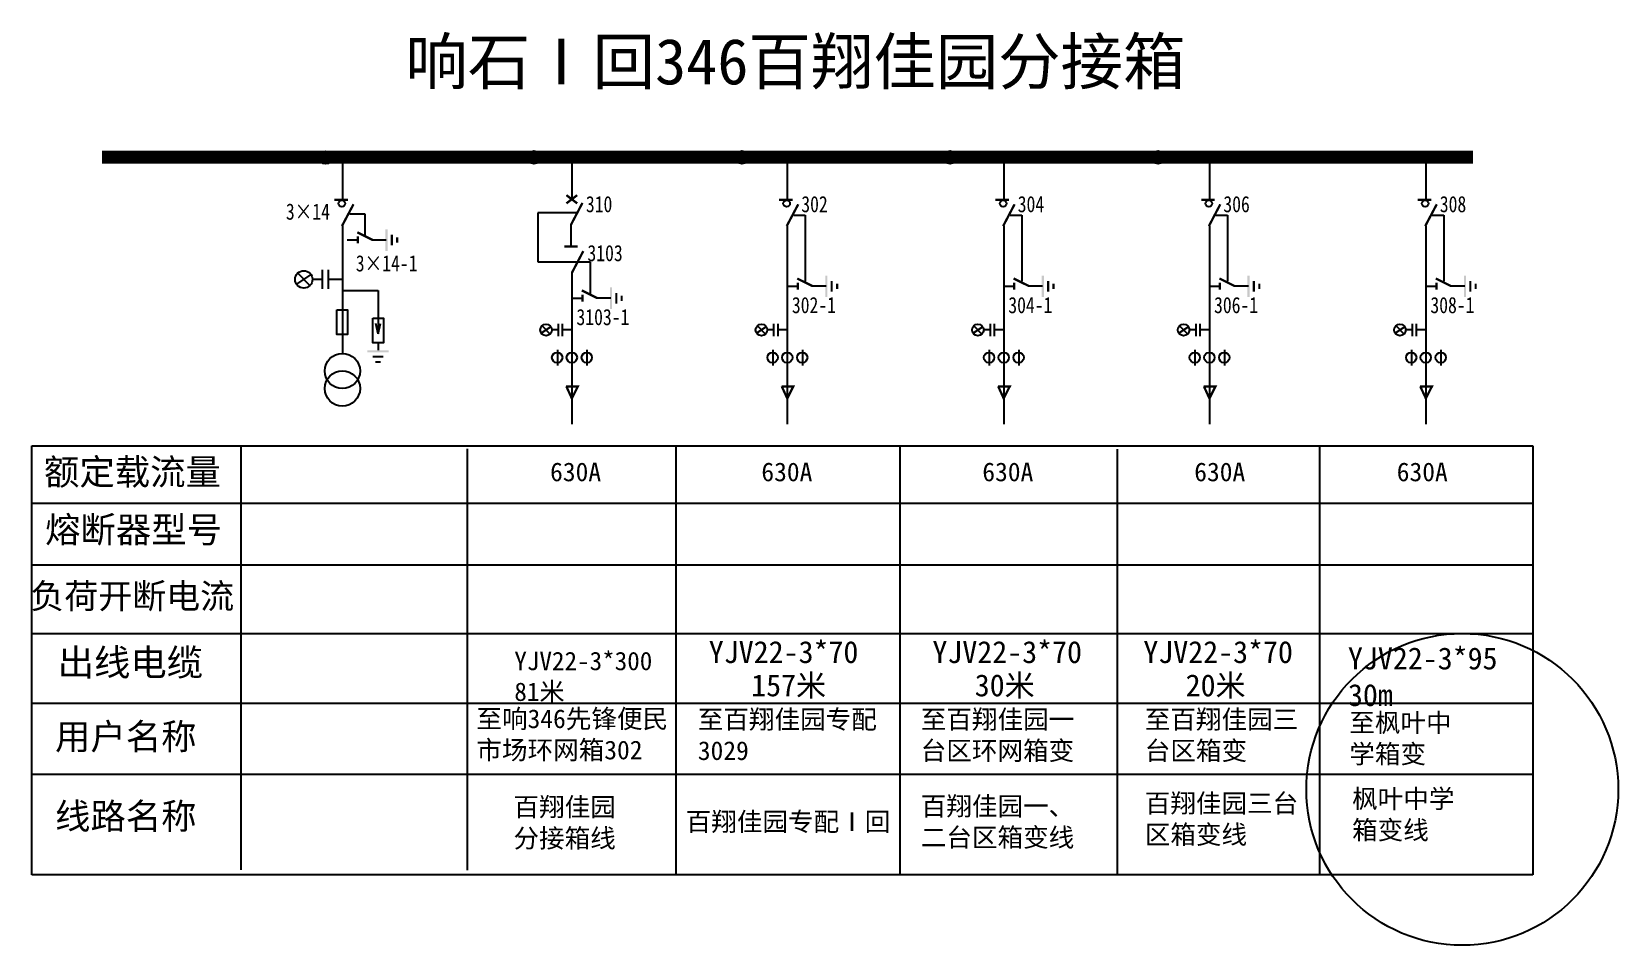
# Model space of a CAD drawing. Header units: millimetres. Extents: x 2131 to 2554, y 2362 to 2461.
# Drawn here: x 2130.7 to 2302.8, y 2362 to 2461.1 of the extents above; entities that cross this region are included whole.
import ezdxf

# ---------------------------------------------------------------- set-up
doc = ezdxf.new("R2010")
doc.units = ezdxf.units.MM
doc.linetypes.add('CENTER', pattern=[50.8, 31.75, -6.35, 6.35, -6.35])
doc.layers.add('1', color=7, linetype='Continuous')
doc.layers.add('2', color=7, linetype='Continuous')
doc.styles.add('HZ', font='simkai_0.ttf')
doc.styles.add('hztxt_txtstyle_2.70_0_0', font='simkai.ttf', dxfattribs={"height": 2.7})
doc.styles.add('STYLE1', font='txt.shx', dxfattribs={"height": 2.6})
doc.styles.add('道路名', font='simhei.ttf', dxfattribs={"width": 0.8})

msp = doc.modelspace()

# ---------------------------------------------------------------- texts
at = {"color": 0, "linetype": 'Continuous', "style": '道路名', "width": 0.8}
for s, p in [('310', (2190.84, 2441.53)), ('302', (2214.2, 2441.53)), ('304', (2237.67, 2441.53)), ('306', (2259.97, 2441.53)), ('308', (2283.44, 2441.53)), ('3×14', (2158.31, 2440.72)), ('3103', (2191.01, 2436.22)), ('3×14-1', (2165.89, 2435.11)), ('3103-1', (2189.82, 2429.28)), ('302-1', (2213.18, 2430.58)), ('304-1', (2236.65, 2430.58)), ('306-1', (2258.96, 2430.58)), ('308-1', (2282.42, 2430.58))]:
    msp.add_text(s, height=1.757, dxfattribs=at).set_placement(p)
at = {"color": 0, "insert": (2171.27, 2460.36), "char_height": 4.9626, "width": 718.5697, "attachment_point": 1}
msp.add_mtext('{\\fSimSun|b0|i0|c134|p54;响石Ⅰ回346百翔佳园分接箱}', dxfattribs=at)
at = {"linetype": 'Continuous', "attachment_point": 1}
for s, insert, char_height, width, style in [('{\\fSimSun|b0|i0|c134|p2;额定载流量}', (2132.08, 2414.77), 2.8125, 21.6555, 'HZ'), ('{\\fSimSun|b0|i0|c134|p6;630A}', (2186.96, 2414.38), 2.033, 23.1351, 'STYLE1'), ('{\\fSimSun|b0|i0|c134|p6;630A}', (2209.87, 2414.38), 2.033, 23.1351, 'STYLE1'), ('{\\fSimSun|b0|i0|c134|p6;630A}', (2233.83, 2414.38), 2.033, 23.1351, 'STYLE1'), ('{\\fSimSun|b0|i0|c134|p6;630A}', (2256.81, 2414.38), 2.033, 23.1351, 'STYLE1'), ('{\\fSimSun|b0|i0|c134|p6;630A}', (2278.77, 2414.38), 2.033, 23.1351, 'STYLE1'), ('{\\fSimSun|b0|i0|c134|p2;熔断器型号}', (2132.2, 2408.5), 2.8125, 22.461, 'HZ'), ('{\\fSimSun|b0|i0|c134|p2;\\H0.96x;负荷开断电流}', (2130.6, 2401.24), 2.8125, 25.7174, 'HZ'), ('{\\fSimSun|b0|i0|c134|p2;YJV22-3*70}', (2204.17, 2395.01), 2.3845, 19.1736, 'STYLE1'), ('{\\fSimSun|b0|i0|c134|p2;YJV22-3*70}', (2228.42, 2395.01), 2.3845, 19.1736, 'STYLE1'), ('{\\fSimSun|b0|i0|c134|p2;YJV22-3*70}', (2251.29, 2395.01), 2.3845, 19.1736, 'STYLE1'), ('{\\fSimSun|b0|i0|c134|p2;出线电缆}', (2133.56, 2394.14), 2.89, 19.7021, 'HZ'), ('{\\fSimSun|b0|i0|c134|p2;YJV22-3*95\\P30m}', (2273.48, 2394.32), 2.3845, 19.1736, 'STYLE1'), ('{\\fSimSun|b0|i0|c134|p2;157米}', (2208.77, 2391.4), 2.3845, 19.1736, 'STYLE1'), ('{\\fSimSun|b0|i0|c134|p2;30米}', (2233.01, 2391.4), 2.3845, 19.1736, 'STYLE1'), ('{\\fSimSun|b0|i0|c134|p2;20米}', (2255.88, 2391.4), 2.3845, 19.1736, 'STYLE1'), ('{\\fSimSun|b0|i0|c134|p2;用户名称}', (2133.28, 2386.06), 2.8125, 19.1736, 'HZ'), ('\\pt34.56;{\\fSimSun|b0|i0|c134|p2;至响346先锋便民市场环网箱302}', (2178.97, 2387.6), 2.033, 21.6561, 'STYLE1'), ('{\\fSimSun|b0|i0|c134|p2;至\\fSimSun|b0|i0|c134|p6;百翔佳园专配3029}', (2202.98, 2387.53), 2.033, 21.6561, 'STYLE1'), ('{\\fSimSun|b0|i0|c134|p2;至\\fSimSun|b0|i0|c134|p6;百翔佳园一台区环网箱变}', (2227.16, 2387.53), 2.033, 18.2923, 'STYLE1'), ('{\\fSimSun|b0|i0|c134|p2;至\\fSimSun|b0|i0|c134|p6;百翔佳园三台区箱变}', (2251.45, 2387.53), 2.033, 18.2923, 'STYLE1'), ('{\\fSimSun|b0|i0|c134|p2;至枫叶中学箱变}', (2273.63, 2387.17), 2.033, 11.9556, 'STYLE1'), ('{\\fSimSun|b0|i0|c134|p2;线路名称}', (2133.28, 2377.42), 2.8125, 19.1736, 'HZ'), ('{\\fSimSun|b0|i0|c134|p6;百翔佳园分接箱线}', (2182.99, 2378.03), 2.033, 12.9424, 'STYLE1'), ('{\\fSimSun|b0|i0|c134|p6;百翔佳园一、二台区箱变线}', (2227.16, 2378.12), 2.033, 18.2923, 'STYLE1'), ('{\\fSimSun|b0|i0|c134|p6;百翔佳园三台区箱变线}', (2251.45, 2378.43), 2.033, 18.2923, 'STYLE1'), ('{\\fSimSun|b0|i0|c134|p2;枫叶中学箱变线}', (2273.93, 2378.92), 2.033, 11.9556, 'STYLE1'), ('{\\fSimSun|b0|i0|c134|p6;百翔佳园专配Ⅰ回}', (2201.67, 2376.43), 2.033, 23.7102, 'STYLE1')]:
    msp.add_mtext(s, dxfattribs=dict(at, insert=insert, char_height=char_height, width=width, style=style))
at = {"color": 0, "linetype": 'Continuous', "insert": (2183.08, 2393.85), "char_height": 2, "width": 16.4528, "attachment_point": 1, "style": 'hztxt_txtstyle_2.70_0_0'}
msp.add_mtext('{\\fSimSun|b0|i0|c134|p2;YJV22-3*300\\P81米}', dxfattribs=at)

# ---------------------------------------------------------------- linework, layer by layer
at = {"color": 0}
for p, q in [((2189.32, 2446.85), (2189.32, 2442.93)), ((2212.68, 2446.85), (2212.68, 2442.93)), ((2236.15, 2446.85), (2236.15, 2442.93)), ((2258.45, 2446.85), (2258.45, 2442.93)), ((2281.92, 2446.85), (2281.92, 2442.93)), ((2165.24, 2441.35), (2166.88, 2441.35)), ((2166.88, 2441.35), (2166.88, 2439.04)), ((2189.87, 2441.46), (2185.63, 2441.46)), ((2185.63, 2441.46), (2185.63, 2436.13)), ((2212.68, 2440.05), (2212.68, 2422.69)), ((2213.39, 2441.21), (2214.63, 2441.21)), ((2214.63, 2441.21), (2214.63, 2434.04)), ((2236.15, 2440.05), (2236.15, 2422.69)), ((2236.86, 2441.21), (2238.1, 2441.21)), ((2238.1, 2441.21), (2238.1, 2434.04)), ((2258.45, 2440.05), (2258.45, 2422.69)), ((2259.16, 2441.21), (2260.41, 2441.21)), ((2260.41, 2441.21), (2260.41, 2434.04)), ((2281.92, 2440.05), (2281.92, 2422.69)), ((2282.63, 2441.21), (2283.88, 2441.21)), ((2283.88, 2441.21), (2283.88, 2434.04)), ((2164.97, 2438.52), (2166.12, 2438.52)), ((2167.62, 2438.55), (2169.19, 2438.55)), ((2185.63, 2436.13), (2191.3, 2436.13)), ((2189.32, 2434.95), (2189.32, 2422.69)), ((2191.3, 2436.13), (2191.3, 2432.71)), ((2212.68, 2433.51), (2213.83, 2433.51)), ((2215.33, 2433.54), (2216.9, 2433.54)), ((2236.15, 2433.51), (2237.3, 2433.51)), ((2238.8, 2433.54), (2240.37, 2433.54)), ((2258.45, 2433.51), (2259.6, 2433.51)), ((2261.11, 2433.54), (2262.68, 2433.54)), ((2281.92, 2433.51), (2283.07, 2433.51)), ((2284.58, 2433.54), (2286.14, 2433.54)), ((2189.32, 2432.21), (2190.47, 2432.21)), ((2191.97, 2432.25), (2193.54, 2432.25))]:
    msp.add_line(p, q, dxfattribs=at)
at = {"color": 0, "linetype": 'CENTER'}
for p, q in [((2189.32, 2422.7), (2189.32, 2418.54)), ((2212.68, 2422.7), (2212.68, 2418.54)), ((2236.15, 2422.7), (2236.15, 2418.54)), ((2258.46, 2422.7), (2258.46, 2418.54)), ((2281.93, 2422.7), (2281.93, 2418.54))]:
    msp.add_line(p, q, dxfattribs=at)
at = {"color": 0, "linetype": 'Continuous'}
for p, q in [((2130.75, 2416.19), (2293.52, 2416.19)), ((2177.98, 2415.85), (2177.98, 2370.17)), ((2200.58, 2416.11), (2200.58, 2369.67)), ((2224.87, 2416.11), (2224.87, 2369.67)), ((2248.47, 2415.83), (2248.47, 2369.66)), ((2270.38, 2416.19), (2270.38, 2369.66)), ((2293.52, 2416.19), (2293.52, 2369.66))]:
    msp.add_line(p, q, dxfattribs=at)
at = {"linetype": 'Continuous'}
for p, q in [((2130.75, 2369.66), (2130.75, 2416.19)), ((2153.41, 2416.18), (2153.41, 2370.19)), ((2130.75, 2409.98), (2293.52, 2409.98)), ((2130.75, 2403.29), (2293.52, 2403.29)), ((2130.75, 2395.83), (2293.52, 2395.83)), ((2130.75, 2388.26), (2293.52, 2388.26)), ((2130.75, 2380.57), (2293.52, 2380.57)), ((2293.52, 2369.66), (2130.75, 2369.66))]:
    msp.add_line(p, q, dxfattribs=at)
at = {"color": 0}
for points in [[(2138.37, 2447.49, 1.4, 1.4, 0), (2287.04, 2447.49, 1.4, 1.4, 0)], [(2189.9, 2443.38, 0.249, 0.249, 0), (2188.73, 2442.49, 0.249, 0.249, 0)], [(2188.73, 2443.38, 0.249, 0.249, 0), (2189.9, 2442.49, 0.249, 0.249, 0)], [(2163.56, 2442.88, 0.249, 0.249, 0), (2165.04, 2442.88, 0.249, 0.249, 0)], [(2164.39, 2440.03, 0.249, 0.249, 0), (2165.64, 2442.39, 0.249, 0.249, 0)], [(2189.23, 2440.18, 0.249, 0.249, 0), (2190.47, 2442.54, 0.249, 0.249, 0)], [(2211.79, 2442.88, 0.249, 0.249, 0), (2213.26, 2442.88, 0.249, 0.249, 0)], [(2212.62, 2440.03, 0.249, 0.249, 0), (2213.87, 2442.39, 0.249, 0.249, 0)], [(2235.26, 2442.88, 0.249, 0.249, 0), (2236.73, 2442.88, 0.249, 0.249, 0)], [(2236.09, 2440.03, 0.249, 0.249, 0), (2237.33, 2442.39, 0.249, 0.249, 0)], [(2257.57, 2442.88, 0.249, 0.249, 0), (2259.04, 2442.88, 0.249, 0.249, 0)], [(2258.4, 2440.03, 0.249, 0.249, 0), (2259.64, 2442.39, 0.249, 0.249, 0)], [(2281.04, 2442.88, 0.249, 0.249, 0), (2282.51, 2442.88, 0.249, 0.249, 0)], [(2281.86, 2440.03, 0.249, 0.249, 0), (2283.11, 2442.39, 0.249, 0.249, 0)], [(2166.05, 2439.35, 0.249, 0.249, 0), (2167.72, 2438.52, 0.249, 0.249, 0)], [(2166.12, 2438.9, 0.249, 0.249, 0), (2166.12, 2438.14, 0.249, 0.249, 0)], [(2188.49, 2437.8, 0.249, 0.249, 0), (2189.96, 2437.8, 0.249, 0.249, 0)], [(2189.32, 2434.95, 0.249, 0.249, 0), (2190.56, 2437.31, 0.249, 0.249, 0)], [(2213.76, 2434.34, 0.249, 0.249, 0), (2215.43, 2433.51, 0.249, 0.249, 0)], [(2237.23, 2434.34, 0.249, 0.249, 0), (2238.9, 2433.51, 0.249, 0.249, 0)], [(2259.54, 2434.34, 0.249, 0.249, 0), (2261.2, 2433.51, 0.249, 0.249, 0)], [(2283.01, 2434.34, 0.249, 0.249, 0), (2284.67, 2433.51, 0.249, 0.249, 0)], [(2190.4, 2433.05, 0.249, 0.249, 0), (2192.07, 2432.21, 0.249, 0.249, 0)], [(2190.47, 2432.6, 0.249, 0.249, 0), (2190.47, 2431.83, 0.249, 0.249, 0)], [(2213.83, 2433.9, 0.249, 0.249, 0), (2213.83, 2433.13, 0.249, 0.249, 0)], [(2237.3, 2433.9, 0.249, 0.249, 0), (2237.3, 2433.13, 0.249, 0.249, 0)], [(2259.6, 2433.9, 0.249, 0.249, 0), (2259.6, 2433.13, 0.249, 0.249, 0)], [(2283.07, 2433.9, 0.249, 0.249, 0), (2283.07, 2433.13, 0.249, 0.249, 0)], [(2188.7, 2422.62, 0.249, 0.249, 0), (2189.97, 2422.62, 0.249, 0.249, 0), (2189.32, 2421.33, 0.249, 0.249, 0), (2188.72, 2422.64, 0.249, 0.249, 0)], [(2212.06, 2422.62, 0.249, 0.249, 0), (2213.33, 2422.62, 0.249, 0.249, 0), (2212.68, 2421.33, 0.249, 0.249, 0), (2212.08, 2422.64, 0.249, 0.249, 0)], [(2235.53, 2422.62, 0.249, 0.249, 0), (2236.8, 2422.62, 0.249, 0.249, 0), (2236.15, 2421.33, 0.249, 0.249, 0), (2235.55, 2422.64, 0.249, 0.249, 0)], [(2257.84, 2422.62, 0.249, 0.249, 0), (2259.11, 2422.62, 0.249, 0.249, 0), (2258.46, 2421.33, 0.249, 0.249, 0), (2257.86, 2422.64, 0.249, 0.249, 0)], [(2281.31, 2422.62, 0.249, 0.249, 0), (2282.58, 2422.62, 0.249, 0.249, 0), (2281.93, 2421.33, 0.249, 0.249, 0), (2281.32, 2422.64, 0.249, 0.249, 0)]]:
    msp.add_lwpolyline(points, format="xyseb", dxfattribs=at)
for centre, radius in [((2162.63, 2447.47), 0.695), ((2185.21, 2447.48), 0.695), ((2207.77, 2447.48), 0.695), ((2230.33, 2447.48), 0.695), ((2252.89, 2447.48), 0.695), ((2164.38, 2442.47), 0.359), ((2212.61, 2442.47), 0.359), ((2236.08, 2442.47), 0.359), ((2258.39, 2442.47), 0.359), ((2281.86, 2442.47), 0.359)]:
    msp.add_circle(centre, radius, dxfattribs=at)
at = {"color": 1}
msp.add_circle((2285.88, 2378.92), 16.91, dxfattribs=at)
at = {"color": 0}
for points in [[(2169.09, 2437.34), (2169.33, 2437.34), (2169.09, 2439.67), (2169.33, 2439.67)], [(2169.91, 2439.09), (2169.68, 2439.09), (2169.91, 2437.92), (2169.68, 2437.92)], [(2170.26, 2438.21), (2170.49, 2438.21), (2170.26, 2438.8), (2170.49, 2438.8)], [(2216.8, 2432.34), (2217.04, 2432.34), (2216.8, 2434.66), (2217.04, 2434.66)], [(2240.27, 2432.34), (2240.51, 2432.34), (2240.27, 2434.66), (2240.51, 2434.66)], [(2262.58, 2432.34), (2262.81, 2432.34), (2262.58, 2434.66), (2262.81, 2434.66)], [(2286.05, 2432.34), (2286.28, 2432.34), (2286.05, 2434.66), (2286.28, 2434.66)], [(2193.44, 2431.04), (2193.68, 2431.04), (2193.44, 2433.37), (2193.68, 2433.37)], [(2194.26, 2432.78), (2194.03, 2432.78), (2194.26, 2431.62), (2194.03, 2431.62)], [(2217.62, 2434.08), (2217.39, 2434.08), (2217.62, 2432.92), (2217.39, 2432.92)], [(2217.97, 2433.21), (2218.2, 2433.21), (2217.97, 2433.79), (2218.2, 2433.79)], [(2241.09, 2434.08), (2240.85, 2434.08), (2241.09, 2432.92), (2240.85, 2432.92)], [(2241.44, 2433.21), (2241.67, 2433.21), (2241.44, 2433.79), (2241.67, 2433.79)], [(2263.4, 2434.08), (2263.16, 2434.08), (2263.4, 2432.92), (2263.16, 2432.92)], [(2263.75, 2433.21), (2263.98, 2433.21), (2263.75, 2433.79), (2263.98, 2433.79)], [(2286.86, 2434.08), (2286.63, 2434.08), (2286.86, 2432.92), (2286.63, 2432.92)], [(2287.21, 2433.21), (2287.45, 2433.21), (2287.21, 2433.79), (2287.45, 2433.79)], [(2194.61, 2431.91), (2194.84, 2431.91), (2194.61, 2432.49), (2194.84, 2432.49)], [(2167.14, 2426.56), (2167.14, 2426.33), (2169.47, 2426.56), (2169.47, 2426.33)], [(2168.89, 2425.75), (2168.89, 2425.98), (2167.72, 2425.75), (2167.72, 2425.98)], [(2168.02, 2425.4), (2168.02, 2425.17), (2168.6, 2425.4), (2168.6, 2425.17)]]:
    msp.add_trace(points, dxfattribs=at)
at = {"layer": '1', "color": 0}
for p, q in [((2164.44, 2447.12), (2164.44, 2442.84)), ((2164.44, 2440.08), (2164.44, 2426.22)), ((2189.23, 2437.8), (2189.23, 2440.18)), ((2161.03, 2434.77), (2159.47, 2433.71)), ((2160.92, 2433.57), (2159.61, 2434.93)), ((2162.23, 2435.27), (2162.23, 2433.21)), ((2162.89, 2435.27), (2162.89, 2433.21)), ((2162.23, 2434.24), (2161.19, 2434.24)), ((2164.44, 2434.24), (2162.89, 2434.24)), ((2164.44, 2433.05), (2168.32, 2433.05)), ((2168.32, 2433.05), (2168.32, 2428.33)), ((2168.32, 2428.33), (2168.07, 2429.47)), ((2168.32, 2428.33), (2168.57, 2429.47)), ((2187.84, 2429.44), (2187.84, 2428.07)), ((2188.28, 2429.44), (2188.28, 2428.07)), ((2211.2, 2429.44), (2211.2, 2428.07)), ((2211.64, 2429.44), (2211.64, 2428.07)), ((2234.67, 2429.44), (2234.67, 2428.07)), ((2235.11, 2429.44), (2235.11, 2428.07)), ((2256.98, 2429.44), (2256.98, 2428.07)), ((2257.42, 2429.44), (2257.42, 2428.07)), ((2280.45, 2429.44), (2280.45, 2428.07)), ((2280.89, 2429.44), (2280.89, 2428.07)), ((2187.04, 2429.11), (2186, 2428.4)), ((2186.97, 2428.31), (2186.09, 2429.22)), ((2187.84, 2428.76), (2187.15, 2428.76)), ((2189.32, 2428.76), (2188.28, 2428.76)), ((2210.4, 2429.11), (2209.36, 2428.4)), ((2210.33, 2428.31), (2209.45, 2429.22)), ((2211.2, 2428.76), (2210.51, 2428.76)), ((2212.68, 2428.76), (2211.64, 2428.76)), ((2233.87, 2429.11), (2232.83, 2428.4)), ((2233.79, 2428.31), (2232.92, 2429.22)), ((2234.67, 2428.76), (2233.98, 2428.76)), ((2236.15, 2428.76), (2235.11, 2428.76)), ((2256.18, 2429.11), (2255.14, 2428.4)), ((2256.1, 2428.31), (2255.23, 2429.22)), ((2256.98, 2428.76), (2256.29, 2428.76)), ((2258.45, 2428.76), (2257.42, 2428.76)), ((2279.65, 2429.11), (2278.6, 2428.4)), ((2279.57, 2428.31), (2278.7, 2429.22)), ((2280.45, 2428.76), (2279.75, 2428.76)), ((2281.92, 2428.76), (2280.89, 2428.76)), ((2168.31, 2427.36), (2168.31, 2426.56)), ((2187.75, 2426.61), (2187.75, 2424.91)), ((2190.96, 2426.61), (2190.96, 2424.91)), ((2211.12, 2426.61), (2211.12, 2424.91)), ((2214.32, 2426.61), (2214.32, 2424.91)), ((2234.58, 2426.61), (2234.58, 2424.91)), ((2237.78, 2426.61), (2237.78, 2424.91)), ((2256.89, 2426.61), (2256.89, 2424.91)), ((2260.09, 2426.61), (2260.09, 2424.91)), ((2280.36, 2426.61), (2280.36, 2424.91)), ((2283.56, 2426.61), (2283.56, 2424.91))]:
    msp.add_line(p, q, dxfattribs=at)
for centre, radius in [((2160.25, 2434.24), 0.945), ((2186.52, 2428.76), 0.63), ((2209.88, 2428.76), 0.63), ((2233.35, 2428.76), 0.63), ((2255.66, 2428.76), 0.63), ((2279.12, 2428.76), 0.63), ((2164.44, 2424.31), 1.91), ((2187.73, 2425.76), 0.563), ((2189.32, 2425.76), 0.563), ((2190.94, 2425.76), 0.563), ((2211.09, 2425.76), 0.563), ((2212.68, 2425.76), 0.563), ((2214.3, 2425.76), 0.563), ((2234.56, 2425.76), 0.563), ((2236.15, 2425.76), 0.563), ((2237.76, 2425.76), 0.563), ((2256.87, 2425.76), 0.563), ((2258.45, 2425.76), 0.563), ((2260.07, 2425.76), 0.563), ((2280.34, 2425.76), 0.563), ((2281.92, 2425.76), 0.563), ((2283.54, 2425.76), 0.563), ((2164.44, 2422.41), 1.91)]:
    msp.add_circle(centre, radius, dxfattribs=at)
at = {"layer": '2', "color": 0}
for points in [[(2163.85, 2430.94), (2164.99, 2430.94), (2164.99, 2428.27), (2163.85, 2428.27)], [(2167.74, 2430.03), (2168.88, 2430.03), (2168.88, 2427.36), (2167.74, 2427.36)]]:
    msp.add_lwpolyline(points, close=True, dxfattribs=at)

msp.set_redraw_order([(e.dxf.handle, doc.entitydb.next_handle()) for e in msp.query("TEXT MTEXT ATTDEF DIMENSION ARC_DIMENSION")])  # texts and dimensions are drawn at this point

doc.saveas('drawing.dxf')
